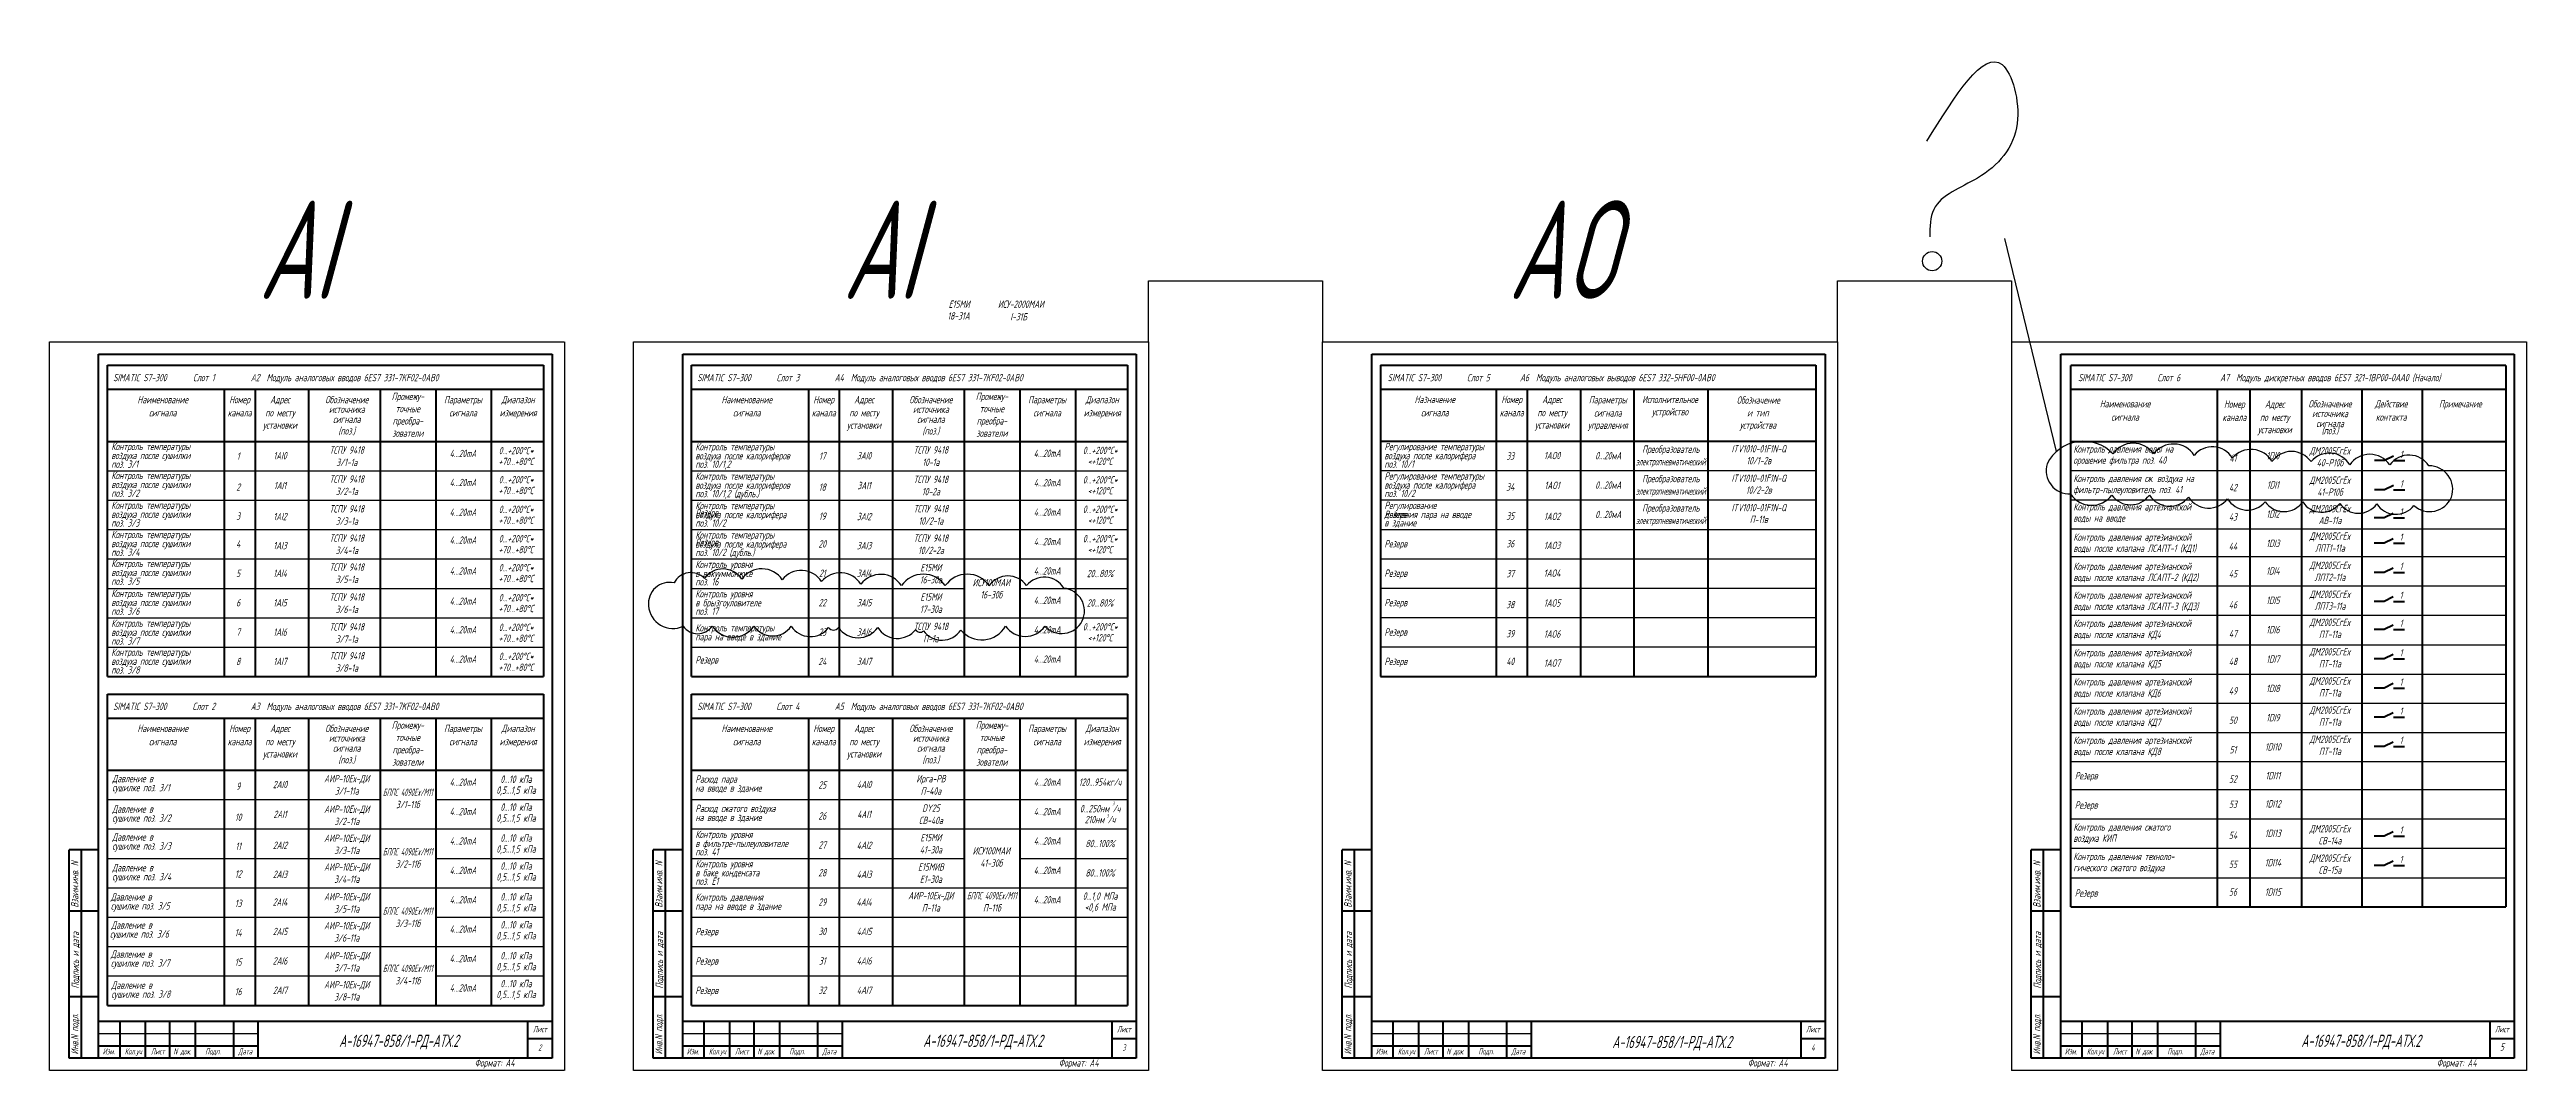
# Model space of a CAD drawing. Header units: millimetres. Extents: x -680 to 9204, y -4430 to 7779.
# Drawn here: x 982 to 1992, y 2891 to 3307 of the extents above; entities that cross this region are included whole.
import ezdxf
from ezdxf.enums import TextEntityAlignment as Align

# ---------------------------------------------------------------- set-up
doc = ezdxf.new("R2010")
doc.units = ezdxf.units.MM
doc.layers.get('Defpoints').update_dxf_attribs({"color": 33})
for name, color, linetype, lineweight in [('Выноска', 137, 'Continuous', 20), ('Обводка', 6, 'Continuous', 25), ('Текст_КИП', 2, 'Continuous', 25)]:
    doc.layers.add(name, color=color, linetype=linetype, lineweight=lineweight)
doc.layers.add('ТЕКСТ', color=2, linetype='Continuous')
doc.styles.add('Simplex', font='simplex.shx', dxfattribs={"width": 0.7, "oblique": 15})

msp = doc.modelspace()

# ---------------------------------------------------------------- texts
at = {"layer": 'Defpoints', "style": 'Simplex', "oblique": 15, "width": 0.6}
for s, p in [('Контроль температуры', (1245.122, 3119.391)), ('Регулирование', (1526.201, 3119.457)), ('поз. 10/2', (1245.122, 3112.271)), ('воздуха после калорифера', (1245.122, 3115.713)), ('давления пара на вводе', (1526.201, 3115.779)), ('в здание', (1526.201, 3112.337)), ('поз. 10/2 (дубль.)', (1245.122, 3100.285)), ('воздуха после калорифера', (1245.122, 3103.727)), ('Контроль температуры', (1245.122, 3107.405))]:
    msp.add_text(s, height=3, dxfattribs=at).set_placement(p)
at = {"layer": 'Defpoints', "style": 'Simplex', "oblique": 15}
for s, width, p in [('ТСПУ 9418', 0.6, (1341.193, 3118.079)), ('10/2-1а', 0.6, (1341.193, 3113.079)), ('4...20mA', 0.6, (1388.621, 3116.699)), ('0...+200%%DC*', 0.6, (1410.232, 3117.883)), ('<+120%%DC', 0.6, (1410.232, 3113.424)), ('0...20мА', 0.6, (1617.522, 3115.742)), ('электропневматический', 0.5, (1643.033, 3113.309)), ('Преобразователь', 0.6, (1643.033, 3118.391)), ('ITV1010-01F1N-Q', 0.6, (1678.919, 3118.549)), ('П-11в', 0.6, (1678.919, 3113.72)), ('ТСПУ 9418', 0.6, (1341.193, 3106.093)), ('10/2-2а', 0.6, (1341.193, 3101.093)), ('4...20mA', 0.6, (1388.621, 3104.713)), ('0...+200%%DC*', 0.6, (1410.232, 3105.897)), ('<+120%%DC', 0.6, (1410.232, 3101.438))]:
    msp.add_text(s, height=3, dxfattribs=dict(at, width=width)).set_placement(p, align=Align.CENTER)
at = {"layer": 'ТЕКСТ', "color": 3, "style": 'Simplex', "oblique": 15, "width": 0.6}
for s, p in [('Е15МИ', (1352.741, 3201.478)), ('I-31Б', (1376.969, 3196.342))]:
    msp.add_text(s, height=3, dxfattribs=at).set_placement(p, align=Align.CENTER)
at = {"layer": 'Текст_КИП', "color": 3, "style": 'Simplex', "oblique": 15}
for s, height, width, p in [('AI', 40, 0.6, (1082.289, 3205.204)), ('AI', 40, 0.6, (1320.56, 3205.204)), ('AO', 40, 0.6, (1598.852, 3205.204)), ('ИСУ-2000МАИ', 3, 0.6, (1377.906, 3201.478)), ('18-31А', 3, 0.6, (1352.468, 3196.693)), ('SIMATIC S7-300', 3, 0.6, (1018.516, 3171.558)), ('Слот 1', 3, 0.6, (1044.613, 3171.558)), ('А2  Модуль аналоговых вводов 6ES7 331-7KF02-0АВ0', 3, 0.6, (1102.056, 3171.558)), ('SIMATIC S7-300', 3, 0.6, (1256.787, 3171.558)), ('Слот 3', 3, 0.6, (1282.884, 3171.558)), ('А4  Модуль аналоговых вводов 6ES7 331-7KF02-0АВ0', 3, 0.6, (1340.327, 3171.558)), ('SIMATIC S7-300', 3, 0.6, (1538.44, 3171.558)), ('Слот 5', 3, 0.6, (1564.537, 3171.558)), ('А6  Модуль аналоговых выводов 6ES7 332-5HF00-0AB0', 3, 0.6, (1621.22, 3171.558)), ('SIMATIC S7-300', 3, 0.6, (1820.076, 3171.558)), ('Слот 6', 3, 0.6, (1846.173, 3171.558)), ('А7  Модуль дискретных вводов 6ES7 321-1BP00-0AA0 (Начало)', 3, 0.6, (1912.085, 3171.558)), ('Наименование', 3, 0.6, (1027.83, 3162.581)), ('Номер', 3, 0.6, (1059.209, 3162.581)), ('Адрес', 3, 0.6, (1075.677, 3162.581)), ('Обозначение', 3, 0.6, (1102.922, 3162.581)), ('Промежу-', 3, 0.6, (1127.809, 3163.899)), ('Параметры', 3, 0.6, (1150.35, 3162.581)), ('Диапазон', 3, 0.6, (1172.801, 3162.581)), ('Наименование', 3, 0.6, (1266.101, 3162.581)), ('Номер', 3, 0.6, (1297.479, 3162.581)), ('Адрес', 3, 0.6, (1313.947, 3162.581)), ('Обозначение', 3, 0.6, (1341.193, 3162.581)), ('Промежу-', 3, 0.6, (1366.079, 3163.899)), ('Параметры', 3, 0.6, (1388.621, 3162.581)), ('Диапазон', 3, 0.6, (1411.072, 3162.581)), ('Назначение', 3, 0.6, (1546.757, 3162.647)), ('Номер', 3, 0.6, (1578.135, 3162.647)), ('Адрес', 3, 0.6, (1594.603, 3162.647)), ('Параметры', 3, 0.6, (1617.352, 3162.533)), ('Исполнительное', 3, 0.6, (1642.701, 3162.647)), ('Обозначение', 3, 0.6, (1678.722, 3162.389)), ('Наименование', 3, 0.6, (1828.346, 3160.857)), ('Номер', 3, 0.6, (1872.928, 3160.744)), ('Адрес', 3, 0.6, (1889.396, 3160.744)), ('Обозначение', 3, 0.6, (1911.945, 3160.857)), ('Действие', 3, 0.6, (1936.901, 3160.857)), ('Примечание', 3, 0.6, (1965.125, 3160.857)), ('сигнала', 3, 0.6, (1027.83, 3157.201)), ('канала', 3, 0.6, (1059.209, 3157.201)), ('установки', 3, 0.6, (1075.677, 3152.201)), ('по месту', 3, 0.6, (1075.677, 3157.201)), ('источника', 3, 0.6, (1102.922, 3158.63)), ('сигнала', 3, 0.6, (1102.922, 3154.554)), ('(поз.)', 3, 0.6, (1102.922, 3149.819)), ('преобра-', 3, 0.6, (1127.809, 3153.899)), ('точные', 3, 0.6, (1127.809, 3158.899)), ('сигнала', 3, 0.6, (1150.35, 3157.201)), ('измерения', 3, 0.6, (1172.801, 3157.201)), ('сигнала', 3, 0.6, (1266.101, 3157.201)), ('канала', 3, 0.6, (1297.479, 3157.201)), ('установки', 3, 0.6, (1313.947, 3152.201)), ('по месту', 3, 0.6, (1313.947, 3157.201)), ('источника', 3, 0.6, (1341.193, 3158.63)), ('сигнала', 3, 0.6, (1341.193, 3154.554)), ('(поз.)', 3, 0.6, (1341.193, 3149.819)), ('преобра-', 3, 0.6, (1366.079, 3153.899)), ('точные', 3, 0.6, (1366.079, 3158.899)), ('сигнала', 3, 0.6, (1388.621, 3157.201)), ('измерения', 3, 0.6, (1411.072, 3157.201)), ('сигнала', 3, 0.6, (1546.757, 3157.266)), ('канала', 3, 0.6, (1578.135, 3157.266)), ('установки', 3, 0.6, (1594.603, 3152.266)), ('по месту', 3, 0.6, (1594.603, 3157.266)), ('управления', 3, 0.6, (1617.352, 3152.153)), ('сигнала', 3, 0.6, (1617.352, 3157.153)), ('устройство', 3, 0.6, (1642.701, 3157.647)), ('устройства', 3, 0.6, (1678.567, 3152.203)), ('и тип', 3, 0.6, (1678.567, 3157.203)), ('сигнала', 3, 0.6, (1828.346, 3155.477)), ('канала', 3, 0.6, (1872.928, 3155.363)), ('по месту', 3, 0.6, (1889.396, 3155.363)), ('источника', 3, 0.6, (1911.945, 3156.906)), ('сигнала', 3, 0.6, (1911.945, 3152.83)), ('(поз.)', 3, 0.6, (1911.945, 3149.931)), ('контакта', 3, 0.6, (1936.901, 3155.477)), ('1', 3, 0.6, (1058.624, 3139.53)), ('зователи', 3, 0.6, (1127.809, 3148.899)), ('4...20mA', 3, 0.6, (1150.35, 3140.619)), ('0...+200%%DC*', 3, 0.6, (1171.961, 3141.804)), ('17', 3, 0.6, (1296.895, 3139.53)), ('зователи', 3, 0.6, (1366.079, 3148.899)), ('4...20mA', 3, 0.6, (1388.621, 3140.671)), ('0...+200%%DC*', 3, 0.6, (1410.232, 3141.856)), ('33', 3, 0.6, (1577.551, 3139.596)), ('0...20мА', 3, 0.6, (1617.522, 3139.715)), ('Преобразователь', 3, 0.6, (1643.033, 3142.363)), ('ITV1010-01F1N-Q', 3, 0.6, (1678.919, 3142.522)), ('установки', 3, 0.6, (1889.396, 3150.363)), ('ДМ2005СгEx', 3, 0.6, (1911.929, 3141.713)), ('1', 3, 0.6, (1941.016, 3140.247)), ('0...+200%%DC*', 3, 0.6, (1171.961, 3129.97)), ('0...+200%%DC*', 3, 0.6, (1410.232, 3129.87)), ('электропневматический', 3, 0.5, (1643.033, 3137.281)), ('Преобразователь', 3, 0.6, (1643.033, 3130.377)), ('ITV1010-01F1N-Q', 3, 0.6, (1678.919, 3130.535)), ('10/1-2в', 3, 0.6, (1678.919, 3137.692)), ('41', 3, 0.6, (1872.344, 3138.719)), ('ДМ2005СгEx', 3, 0.6, (1911.929, 3129.726)), ('40-Р10б', 3, 0.6, (1911.929, 3136.846)), ('2', 3, 0.6, (1058.624, 3126.89)), ('4...20mA', 3, 0.6, (1150.35, 3128.786)), ('18', 3, 0.6, (1296.895, 3126.89)), ('4...20mA', 3, 0.6, (1388.621, 3128.685)), ('34', 3, 0.6, (1577.551, 3126.955)), ('0...20мА', 3, 0.6, (1617.522, 3127.729)), ('электропневматический', 3, 0.5, (1643.033, 3125.295)), ('10/2-2в', 3, 0.6, (1678.919, 3125.706)), ('42', 3, 0.6, (1872.344, 3126.733)), ('41-Р10б', 3, 0.6, (1911.929, 3124.86)), ('1', 3, 0.6, (1941.016, 3128.26)), ('3', 3, 0.6, (1058.624, 3115.053)), ('4...20mA', 3, 0.6, (1150.35, 3116.653)), ('0...+200%%DC*', 3, 0.6, (1171.961, 3117.837)), ('19', 3, 0.6, (1296.895, 3115.053)), ('35', 3, 0.6, (1577.551, 3115.119)), ('43', 3, 0.6, (1872.344, 3114.746)), ('ДМ2005СгEx', 3, 0.6, (1911.929, 3118.163)), ('АВ-11а', 3, 0.6, (1911.929, 3113.297)), ('1', 3, 0.6, (1940.927, 3116.818)), ('4', 3, 0.6, (1058.624, 3103.747)), ('4...20mA', 3, 0.6, (1150.35, 3105.291)), ('0...+200%%DC*', 3, 0.6, (1171.961, 3105.891)), ('20', 3, 0.6, (1296.895, 3103.747)), ('36', 3, 0.6, (1577.551, 3103.813)), ('44', 3, 0.6, (1872.344, 3102.76)), ('ДМ2005СгEx', 3, 0.6, (1911.929, 3106.899)), ('ЛПТ1-11а', 3, 0.6, (1911.929, 3102.033)), ('1', 3, 0.6, (1940.927, 3106.482)), ('5', 3, 0.6, (1058.624, 3091.761)), ('4...20mA', 3, 0.6, (1150.35, 3092.727)), ('0...+200%%DC*', 3, 0.6, (1171.961, 3094.087)), ('21', 3, 0.6, (1296.895, 3091.761)), ('4...20mA', 3, 0.6, (1388.621, 3092.727)), ('20...80%%%', 3, 0.6, (1410.232, 3091.676)), ('37', 3, 0.6, (1577.551, 3091.651)), ('45', 3, 0.6, (1872.344, 3091.585)), ('ДМ2005СгEx', 3, 0.6, (1911.929, 3094.994)), ('ЛПТ2-11а', 3, 0.6, (1911.929, 3090.128)), ('1', 3, 0.6, (1940.927, 3094.576)), ('6', 3, 0.6, (1058.624, 3079.775)), ('4...20mA', 3, 0.6, (1150.35, 3080.388)), ('0...+200%%DC*', 3, 0.6, (1171.961, 3081.859)), ('22', 3, 0.6, (1296.895, 3079.775)), ('4...20mA', 3, 0.6, (1388.621, 3080.741)), ('20...80%%%', 3, 0.6, (1410.232, 3079.689)), ('38', 3, 0.6, (1577.551, 3079.011)), ('46', 3, 0.6, (1872.344, 3078.945)), ('ДМ2005СгEx', 3, 0.6, (1911.929, 3083.228)), ('1', 3, 0.6, (1940.927, 3082.81)), ('4...20mA', 3, 0.6, (1150.35, 3068.754)), ('0...+200%%DC*', 3, 0.6, (1171.961, 3069.718)), ('4...20mA', 3, 0.6, (1388.621, 3068.754)), ('0...+200%%DC*', 3, 0.6, (1410.232, 3069.939)), ('ДМ2005СгEx', 3, 0.6, (1911.929, 3071.766)), ('ЛПТ3-11а', 3, 0.6, (1911.929, 3078.361)), ('1', 3, 0.6, (1940.927, 3071.348)), ('7', 3, 0.6, (1058.624, 3067.789)), ('23', 3, 0.6, (1296.895, 3067.789)), ('39', 3, 0.6, (1577.551, 3067.174)), ('47', 3, 0.6, (1872.344, 3067.108)), ('ДМ2005СгEx', 3, 0.6, (1911.929, 3059.78)), ('ПТ-11а', 3, 0.6, (1911.929, 3066.899)), ('1', 3, 0.6, (1940.927, 3059.362)), ('8', 3, 0.6, (1058.624, 3055.802)), ('4...20mA', 3, 0.6, (1150.35, 3056.768)), ('0...+200%%DC*', 3, 0.6, (1171.961, 3057.913)), ('24', 3, 0.6, (1296.895, 3055.802)), ('4...20mA', 3, 0.6, (1388.621, 3056.768)), ('40', 3, 0.6, (1577.551, 3055.868)), ('48', 3, 0.6, (1872.344, 3055.802)), ('ПТ-11а', 3, 0.6, (1911.929, 3054.913)), ('49', 3, 0.6, (1872.344, 3043.816)), ('ДМ2005СгEx', 3, 0.6, (1911.929, 3047.875)), ('ПТ-11а', 3, 0.6, (1911.929, 3043.008)), ('1', 3, 0.6, (1940.927, 3047.457)), ('SIMATIC S7-300', 3, 0.6, (1018.516, 3037.502)), ('Наименование', 3, 0.6, (1027.83, 3028.524)), ('Слот 2', 3, 0.6, (1044.613, 3037.502)), ('Номер', 3, 0.6, (1059.209, 3028.524)), ('А3  Модуль аналоговых вводов 6ES7 331-7KF02-0АВ0', 3, 0.6, (1102.056, 3037.502)), ('Адрес', 3, 0.6, (1075.677, 3028.524)), ('Обозначение', 3, 0.6, (1102.922, 3028.524)), ('Промежу-', 3, 0.6, (1127.809, 3029.842)), ('Параметры', 3, 0.6, (1150.35, 3028.524)), ('Диапазон', 3, 0.6, (1172.801, 3028.524)), ('SIMATIC S7-300', 3, 0.6, (1256.787, 3037.502)), ('Наименование', 3, 0.6, (1266.101, 3028.524)), ('Слот 4', 3, 0.6, (1282.884, 3037.502)), ('Номер', 3, 0.6, (1297.479, 3028.524)), ('А5  Модуль аналоговых вводов 6ES7 331-7KF02-0АВ0', 3, 0.6, (1340.327, 3037.502)), ('Адрес', 3, 0.6, (1313.947, 3028.524)), ('Обозначение', 3, 0.6, (1341.193, 3028.524)), ('Промежу-', 3, 0.6, (1366.079, 3029.842)), ('Параметры', 3, 0.6, (1388.621, 3028.524)), ('Диапазон', 3, 0.6, (1411.072, 3028.524)), ('50', 3, 0.6, (1872.344, 3031.83)), ('ДМ2005СгEx', 3, 0.6, (1911.929, 3035.969)), ('ПТ-11а', 3, 0.6, (1911.929, 3031.103)), ('1', 3, 0.6, (1940.927, 3035.552)), ('сигнала', 3, 0.6, (1027.83, 3023.144)), ('канала', 3, 0.6, (1059.209, 3023.144)), ('по месту', 3, 0.6, (1075.677, 3023.144)), ('источника', 3, 0.6, (1102.922, 3024.573)), ('сигнала', 3, 0.6, (1102.922, 3020.497)), ('преобра-', 3, 0.6, (1127.809, 3019.842)), ('точные', 3, 0.6, (1127.809, 3024.842)), ('сигнала', 3, 0.6, (1150.35, 3023.144)), ('измерения', 3, 0.6, (1172.801, 3023.144)), ('сигнала', 3, 0.6, (1266.101, 3023.144)), ('канала', 3, 0.6, (1297.479, 3023.144)), ('по месту', 3, 0.6, (1313.947, 3023.144)), ('источника', 3, 0.6, (1341.193, 3024.573)), ('сигнала', 3, 0.6, (1341.193, 3020.497)), ('преобра-', 3, 0.6, (1366.079, 3019.842)), ('точные', 3, 0.6, (1366.079, 3024.842)), ('сигнала', 3, 0.6, (1388.621, 3023.144)), ('измерения', 3, 0.6, (1411.072, 3023.144)), ('51', 3, 0.6, (1872.344, 3019.844)), ('ДМ2005СгEx', 3, 0.6, (1911.929, 3024.064)), ('ПТ-11а', 3, 0.6, (1911.929, 3019.198)), ('1', 3, 0.6, (1940.927, 3023.646)), ('установки', 3, 0.6, (1075.677, 3018.144)), ('(поз.)', 3, 0.6, (1102.922, 3015.762)), ('зователи', 3, 0.6, (1127.809, 3014.842)), ('установки', 3, 0.6, (1313.947, 3018.144)), ('(поз.)', 3, 0.6, (1341.193, 3015.762)), ('зователи', 3, 0.6, (1366.079, 3014.842)), ('9', 3, 0.6, (1058.624, 3004.963)), ('4...20mA', 3, 0.6, (1150.35, 3006.615)), ('0...10 кПа', 3, 0.6, (1171.961, 3007.831)), ('0...10 кПа', 3, 0.6, (1171.961, 3007.799)), ('25', 3, 0.6, (1296.895, 3005.473)), ('4...20mA', 3, 0.6, (1388.621, 3006.615)), ('120...954кг/ч', 3, 0.6, (1410.232, 3006.615)), ('52', 3, 0.6, (1872.344, 3007.858)), ('10', 3, 0.6, (1058.624, 2992.323)), ('4...20mA', 3, 0.6, (1150.35, 2994.629)), ('0...10 кПа', 3, 0.6, (1171.961, 2996.447)), ('0...10 кПа', 3, 0.6, (1171.961, 2996.415)), ('26', 3, 0.6, (1296.895, 2992.833)), ('4...20mA', 3, 0.6, (1388.621, 2994.629)), ('0...250нм /ч', 3, 0.6, (1410.232, 2995.813)), ('3', 1.5, 0.6, (1415.617, 2998.704)), ('53', 3, 0.6, (1872.344, 2997.589)), ('11', 3, 0.6, (1058.624, 2980.486)), ('4...20mA', 3, 0.6, (1150.35, 2982.642)), ('0...10 кПа', 3, 0.6, (1171.961, 2983.827)), ('27', 3, 0.6, (1296.895, 2980.996)), ('4...20mA', 3, 0.6, (1388.621, 2982.642)), ('80...100%%%', 3, 0.6, (1410.232, 2981.591)), ('54', 3, 0.6, (1872.344, 2984.948)), ('ДМ2005СгEx', 3, 0.6, (1911.929, 2987.617)), ('СВ-14а', 3, 0.6, (1911.929, 2982.75)), ('1', 3, 0.6, (1940.927, 2987.064)), ('12', 3, 0.6, (1058.624, 2969.18)), ('4...20mA', 3, 0.6, (1150.35, 2970.656)), ('0...10 кПа', 3, 0.6, (1171.961, 2972.443)), ('28', 3, 0.6, (1296.895, 2969.691)), ('4...20mA', 3, 0.6, (1388.621, 2970.656)), ('80...100%%%', 3, 0.6, (1410.232, 2969.605)), ('55', 3, 0.6, (1872.344, 2973.111)), ('ДМ2005СгEx', 3, 0.6, (1911.929, 2975.631)), ('СВ-15а', 3, 0.6, (1911.929, 2970.764)), ('1', 3, 0.6, (1940.927, 2975.077)), ('4...20mA', 3, 0.6, (1150.35, 2958.67)), ('0...10 кПа', 3, 0.6, (1171.961, 2959.854)), ('29', 3, 0.6, (1296.895, 2957.704)), ('4...20mA', 3, 0.6, (1388.621, 2958.67)), ('0...1,0 МПа', 3, 0.6, (1410.232, 2960.145)), ('56', 3, 0.6, (1872.344, 2961.806)), ('13', 3, 0.6, (1058.624, 2957.194)), ('0...10 кПа', 3, 0.6, (1171.961, 2948.47)), ('14', 3, 0.6, (1058.624, 2945.208)), ('4...20mA', 3, 0.6, (1150.35, 2946.684)), ('30', 3, 0.6, (1296.895, 2945.718)), ('15', 3, 0.6, (1058.624, 2933.222)), ('4...20mA', 3, 0.6, (1150.35, 2934.698)), ('0...10 кПа', 3, 0.6, (1171.961, 2935.882)), ('31', 3, 0.6, (1296.895, 2933.732)), ('16', 3, 0.6, (1058.624, 2921.236)), ('4...20mA', 3, 0.6, (1150.35, 2922.712)), ('0...10 кПа', 3, 0.6, (1171.961, 2924.498)), ('32', 3, 0.6, (1296.895, 2921.746)), ('Лист', 2.5, 0.6, (1181.704, 2906.138)), ('2', 2.5, 0.6, (1181.704, 2898.667)), ('Лист', 2.5, 0.6, (1419.974, 2906.138)), ('3', 2.5, 0.6, (1419.974, 2898.667)), ('Лист', 2.5, 0.6, (1701.05, 2906.138)), ('4', 2.5, 0.6, (1701.05, 2898.667)), ('Лист', 2.5, 0.6, (1982.113, 2906.138)), ('5', 3, 0.6, (1982.113, 2898.667)), ('Изм.', 2.5, 0.6, (1005.823, 2897.07)), ('Кол.уч', 2.5, 0.6, (1015.823, 2897.07)), ('Лист', 2.5, 0.6, (1025.823, 2897.07)), ('N док.', 2.5, 0.6, (1035.823, 2897.07)), ('Подп.', 2.5, 0.6, (1048.323, 2897.07)), ('Дата', 2.5, 0.6, (1061.475, 2897.07)), ('Формат: А4', 3, 0.6, (1163.195, 2892.146)), ('Изм.', 2.5, 0.6, (1244.094, 2897.07)), ('Кол.уч', 2.5, 0.6, (1254.094, 2897.07)), ('Лист', 2.5, 0.6, (1264.094, 2897.07)), ('N док.', 2.5, 0.6, (1274.094, 2897.07)), ('Подп.', 2.5, 0.6, (1286.594, 2897.07)), ('Дата', 2.5, 0.6, (1299.746, 2897.07)), ('Формат: А4', 3, 0.6, (1401.466, 2892.146)), ('Изм.', 2.5, 0.6, (1525.17, 2897.07)), ('Кол.уч', 2.5, 0.6, (1535.17, 2897.07)), ('Лист', 2.5, 0.6, (1545.17, 2897.07)), ('N док.', 2.5, 0.6, (1555.17, 2897.07)), ('Подп.', 2.5, 0.6, (1567.67, 2897.07)), ('Дата', 2.5, 0.6, (1580.822, 2897.07)), ('Формат: А4', 3, 0.6, (1682.542, 2892.146)), ('Изм.', 2.5, 0.6, (1806.233, 2897.07)), ('Кол.уч', 2.5, 0.6, (1816.233, 2897.07)), ('Лист', 2.5, 0.6, (1826.233, 2897.07)), ('N док.', 2.5, 0.6, (1836.233, 2897.07)), ('Подп.', 2.5, 0.6, (1848.733, 2897.07)), ('Дата', 2.5, 0.6, (1861.885, 2897.07)), ('Формат: А4', 3, 0.6, (1963.605, 2892.146))]:
    msp.add_text(s, height=height, dxfattribs=dict(at, width=width)).set_placement(p, align=Align.CENTER)
at = {"layer": 'Текст_КИП', "color": 3, "style": 'Simplex', "oblique": 15, "width": 0.6}
for s, p in [('Контроль температуры', (1006.851, 3143.484)), ('воздуха после калориферов', (1245.122, 3139.685)), ('Контроль температуры', (1245.122, 3143.364)), ('воздуха после калорифера', (1526.201, 3139.751)), ('Регулирование температуры', (1526.201, 3143.43)), ('Контроль давления воды на', (1807.261, 3142.455)), ('поз. 3/1', (1006.851, 3136.244)), ('воздуха после сушилки', (1006.851, 3139.806)), ('Контроль температуры', (1006.851, 3131.651)), ('поз. 10/1,2', (1245.122, 3136.243)), ('Контроль температуры', (1245.122, 3131.378)), ('поз. 10/1', (1526.201, 3136.309)), ('Регулирование температуры', (1526.201, 3131.443)), ('орошение фильтра поз. 40', (1807.261, 3137.904)), ('Контроль давления сж. воздуха на', (1807.261, 3130.469)), ('поз. 3/2', (1006.851, 3124.411)), ('воздуха после сушилки', (1006.851, 3127.973)), ('Контроль температуры', (1006.851, 3119.518)), ('поз. 10/1,2 (дубль.)', (1245.122, 3124.257)), ('воздуха после калориферов', (1245.122, 3127.699)), ('поз. 10/2', (1526.201, 3124.323)), ('воздуха после калорифера', (1526.201, 3127.765)), ('фильтр-пылеуловитель поз. 41', (1807.261, 3125.918)), ('поз. 3/3', (1006.851, 3112.278)), ('воздуха после сушилки', (1006.851, 3115.839)), ('воды на вводе', (1807.261, 3114.307)), ('Контроль давления артезианской', (1807.261, 3118.858)), ('поз. 3/4', (1006.851, 3100.332)), ('воздуха после сушилки', (1006.851, 3103.894)), ('Контроль температуры', (1006.851, 3107.572)), ('воды после клапана ЛСАПТ-1 (КД1)', (1807.261, 3101.972)), ('Контроль давления артезианской', (1807.261, 3106.523)), ('воздуха после сушилки', (1006.851, 3092.089)), ('Контроль температуры', (1006.851, 3095.768)), ('в вакууммонжусе', (1245.122, 3091.741)), ('Контроль уровня', (1245.122, 3095.419)), ('воды после клапана ЛСАПТ-2 (КД2)', (1807.261, 3090.067)), ('Контроль давления артезианской', (1807.261, 3094.618)), ('поз. 3/5', (1006.851, 3088.527)), ('воздуха после сушилки', (1006.851, 3079.861)), ('Контроль температуры', (1006.851, 3083.54)), ('поз. 16', (1245.122, 3088.298)), ('Контроль давления артезианской', (1807.261, 3082.851)), ('поз. 3/6', (1006.851, 3076.3)), ('Контроль температуры', (1245.122, 3069.536)), ('воды после клапана ЛСАПТ-3 (КД3)', (1807.261, 3078.3)), ('Контроль давления артезианской', (1807.261, 3071.389)), ('пара на вводе в здание', (1245.122, 3065.857)), ('воды после клапана КД4', (1807.261, 3066.839)), ('Контроль давления артезианской', (1807.261, 3059.403)), ('воды после клапана КД5', (1807.261, 3054.852)), ('воды после клапана КД6', (1807.261, 3042.947)), ('Контроль давления артезианской', (1807.261, 3047.498)), ('воды после клапана КД7', (1807.261, 3031.042)), ('Контроль давления артезианской', (1807.261, 3035.593)), ('воды после клапана КД8', (1807.261, 3019.137)), ('Контроль давления артезианской', (1807.261, 3023.687)), ('Давление в', (1007.245, 3008.069)), ('сушилке поз. 3/1', (1007.245, 3004.391)), ('на вводе в здание', (1245.122, 3004.205)), ('Расход пара', (1245.122, 3007.883)), ('Давление в', (1007.245, 2995.673)), ('сушилке поз. 3/2', (1007.245, 2991.995)), ('на вводе в здание', (1245.122, 2992.219)), ('Расход сжатого воздуха', (1245.122, 2995.897)), ('Контроль давления сжатого', (1807.261, 2988.311)), ('Давление в', (1007.245, 2984.265)), ('сушилке поз. 3/3', (1007.245, 2980.586)), ('поз. 41', (1245.122, 2978.214)), ('в фильтре-пылеуловителе', (1245.122, 2981.657)), ('Контроль уровня', (1245.122, 2985.335)), ('воздуха КИП', (1807.261, 2983.76)), ('Давление в', (1007.245, 2971.753)), ('сушилке поз. 3/4', (1007.245, 2968.075)), ('в баке конденсата', (1245.122, 2969.67)), ('Контроль уровня', (1245.122, 2973.349)), ('гического сжатого воздуха', (1807.261, 2971.774)), ('Контроль давления техноло-', (1807.261, 2976.325)), ('Давление в', (1006.661, 2959.83)), ('поз. Е1', (1245.122, 2966.228)), ('Контроль давления', (1245.122, 2959.742)), ('Давление в', (1006.851, 2948.378)), ('сушилке поз. 3/5', (1006.661, 2956.151)), ('пара на вводе в здание', (1245.122, 2956.064)), ('сушилке поз. 3/6', (1006.343, 2944.699))]:
    msp.add_text(s, height=3, dxfattribs=at).set_placement(p)
at = {"layer": 'Текст_КИП', "style": 'Simplex', "oblique": 15}
for s, height, width, p in [('1AI0', 3, 0.6, (1075.677, 3139.706)), ('ТСПУ 9418', 3, 0.6, (1102.922, 3141.999)), ('3AI0', 3, 0.6, (1313.947, 3139.706)), ('ТСПУ 9418', 3, 0.6, (1341.193, 3142.051)), ('1AO0', 3, 0.6, (1594.603, 3139.772)), ('1DI0', 3, 0.6, (1888.632, 3139.706)), ('ТСПУ 9418', 3, 0.6, (1102.922, 3130.166)), ('3/1-1а', 3, 0.6, (1102.922, 3136.999)), ('+70...+80%%DC', 3, 0.6, (1171.961, 3137.345)), ('ТСПУ 9418', 3, 0.6, (1341.193, 3130.065)), ('10-1а', 3, 0.6, (1341.193, 3137.051)), ('<+120%%DC', 3, 0.6, (1410.232, 3137.397)), ('1AI1', 3, 0.6, (1075.677, 3127.544)), ('3/2-1а', 3, 0.6, (1102.922, 3125.166)), ('+70...+80%%DC', 3, 0.6, (1171.961, 3125.511)), ('3AI1', 3, 0.6, (1313.947, 3127.544)), ('10-2а', 3, 0.6, (1341.193, 3125.065)), ('<+120%%DC', 3, 0.6, (1410.232, 3125.411)), ('1AO1', 3, 0.6, (1594.603, 3127.61)), ('1DI1', 3, 0.6, (1888.632, 3127.8)), ('1AI2', 3, 0.6, (1075.677, 3114.903)), ('ТСПУ 9418', 3, 0.6, (1102.922, 3118.032)), ('3/3-1а', 3, 0.6, (1102.922, 3113.032)), ('+70...+80%%DC', 3, 0.6, (1171.961, 3113.378)), ('3AI2', 3, 0.6, (1313.947, 3114.903)), ('1AO2', 3, 0.6, (1594.603, 3114.969)), ('1DI2', 3, 0.6, (1888.632, 3115.895)), ('1AI3', 3, 0.6, (1075.677, 3103.066)), ('ТСПУ 9418', 3, 0.6, (1102.922, 3106.087)), ('3/4-1а', 3, 0.6, (1102.922, 3101.087)), ('+70...+80%%DC', 3, 0.6, (1171.961, 3101.432)), ('3AI3', 3, 0.6, (1313.947, 3103.066)), ('1AO3', 3, 0.6, (1594.603, 3103.132)), ('1DI3', 3, 0.6, (1888.632, 3103.99)), ('1AI4', 3, 0.6, (1075.677, 3091.761)), ('ТСПУ 9418', 3, 0.6, (1102.922, 3094.282)), ('3/5-1а', 3, 0.6, (1102.922, 3089.282)), ('+70...+80%%DC', 3, 0.6, (1171.961, 3089.628)), ('3AI4', 3, 0.6, (1313.947, 3091.761)), ('Е15МИ', 3, 0.6, (1341.193, 3094.106)), ('16-30а', 3, 0.6, (1341.193, 3089.106)), ('1AO4', 3, 0.6, (1594.603, 3091.827)), ('1DI4', 3, 0.6, (1888.632, 3092.748)), ('1AI5', 3, 0.6, (1075.677, 3079.775)), ('ТСПУ 9418', 3, 0.6, (1102.922, 3082.054)), ('3AI5', 3, 0.6, (1313.947, 3079.775)), ('Е15МИ', 3, 0.6, (1341.193, 3082.12)), ('ИСУ100МАИ', 3, 0.6, (1365.837, 3088.002)), ('16-30б', 3, 0.6, (1365.837, 3083.002)), ('1AO5', 3, 0.6, (1594.603, 3079.665)), ('1DI5', 3, 0.6, (1888.632, 3080.762)), ('ТСПУ 9418', 3, 0.6, (1102.922, 3069.913)), ('3/6-1а', 3, 0.6, (1102.922, 3077.054)), ('+70...+80%%DC', 3, 0.6, (1171.961, 3077.4)), ('ТСПУ 9418', 3, 0.6, (1341.193, 3070.134)), ('17-30а', 3, 0.6, (1341.193, 3077.12)), ('1DI6', 3, 0.6, (1888.632, 3068.776)), ('1AI6', 3, 0.6, (1075.677, 3067.789)), ('3/7-1а', 3, 0.6, (1102.922, 3064.913)), ('+70...+80%%DC', 3, 0.6, (1171.961, 3065.259)), ('3AI6', 3, 0.6, (1313.947, 3067.789)), ('П-1а', 3, 0.6, (1341.193, 3065.134)), ('<+120%%DC', 3, 0.6, (1410.232, 3065.48)), ('1AO6', 3, 0.6, (1594.603, 3067.025)), ('1AI7', 3, 0.6, (1075.677, 3055.802)), ('ТСПУ 9418', 3, 0.6, (1102.922, 3058.109)), ('3/8-1а', 3, 0.6, (1102.922, 3053.109)), ('+70...+80%%DC', 3, 0.6, (1171.961, 3053.455)), ('3AI7', 3, 0.6, (1313.947, 3055.802)), ('1AO7', 3, 0.6, (1594.603, 3055.188)), ('1DI7', 3, 0.6, (1888.632, 3056.789)), ('1DI8', 3, 0.6, (1888.632, 3044.803)), ('1DI9', 3, 0.6, (1888.632, 3032.898)), ('1DI10', 3, 0.6, (1888.632, 3020.993)), ('1DI11', 3, 0.6, (1888.632, 3009.226)), ('2AI0', 3, 0.6, (1075.677, 3005.649)), ('АИР-10Ех-ДИ', 3, 0.6, (1102.922, 3008.026)), ('3/1-11а', 3, 0.6, (1102.922, 3003.026)), ('БППС 4090Ex/M11', 3, 0.5, (1127.809, 3002.486)), ('0,5...1,5 кПа', 3, 0.6, (1171.961, 3003.372)), ('0,5...1,5 кПа', 3, 0.6, (1171.961, 3003.34)), ('4AI0', 3, 0.6, (1313.947, 3005.649)), ('Ирга-РВ', 3, 0.6, (1341.193, 3007.995)), ('П-40а', 3, 0.6, (1341.193, 3002.995)), ('2AI1', 3, 0.6, (1075.677, 2993.487)), ('АИР-10Ех-ДИ', 3, 0.6, (1102.922, 2995.583)), ('3/2-11а', 3, 0.6, (1102.922, 2990.583)), ('3/1-11б', 3, 0.6, (1127.809, 2997.486)), ('0,5...1,5 кПа', 3, 0.6, (1171.961, 2991.988)), ('0,5...1,5 кПа', 3, 0.6, (1171.961, 2991.956)), ('4AI1', 3, 0.6, (1313.947, 2993.487)), ('СВ-40а', 3, 0.6, (1341.193, 2991.008)), ('DY25', 3, 0.6, (1341.193, 2996.008)), ('210нм /ч', 3, 0.6, (1410.232, 2991.354)), ('3', 1.5, 0.6, (1413.278, 2993.513)), ('1DI12', 3, 0.6, (1888.632, 2997.765)), ('2AI2', 3, 0.6, (1075.677, 2980.847)), ('АИР-10Ех-ДИ', 3, 0.6, (1102.922, 2983.758)), ('3/3-11а', 3, 0.6, (1102.922, 2978.758)), ('БППС 4090Ex/M11', 3, 0.5, (1127.809, 2978.217)), ('0,5...1,5 кПа', 3, 0.6, (1171.961, 2979.368)), ('4AI2', 3, 0.6, (1313.947, 2980.847)), ('41-30а', 3, 0.6, (1341.193, 2979.022)), ('Е15МИ', 3, 0.6, (1341.193, 2984.022)), ('ИСУ100МАИ', 3, 0.6, (1365.837, 2978.603)), ('1DI13', 3, 0.6, (1888.632, 2985.778)), ('2AI3', 3, 0.6, (1075.677, 2969.01)), ('АИР-10Ех-ДИ', 3, 0.6, (1102.922, 2972.04)), ('3/2-11б', 3, 0.6, (1127.809, 2973.217)), ('0,5...1,5 кПа', 3, 0.6, (1171.961, 2967.984)), ('4AI3', 3, 0.6, (1313.947, 2969.01)), ('Е15МИВ', 3, 0.6, (1341.193, 2972.036)), ('41-30б', 3, 0.6, (1365.837, 2973.603)), ('1DI14', 3, 0.6, (1888.632, 2973.792)), ('2AI4', 3, 0.6, (1075.677, 2957.704)), ('АИР-10Ех-ДИ', 3, 0.6, (1102.922, 2959.92)), ('3/4-11а', 3, 0.6, (1102.922, 2967.04)), ('4AI4', 3, 0.6, (1313.947, 2957.704)), ('АИР-10Ех-ДИ', 3, 0.6, (1341.193, 2960.341)), ('Е1-30а', 3, 0.6, (1341.193, 2967.036)), ('БППС 4090Ex/M11', 3, 0.5, (1366.079, 2960.341)), ('1DI15', 3, 0.6, (1888.632, 2961.806)), ('АИР-10Ех-ДИ', 3, 0.6, (1102.922, 2948.093)), ('3/5-11а', 3, 0.6, (1102.922, 2954.92)), ('БППС 4090Ex/M11', 3, 0.5, (1127.809, 2954.025)), ('3/3-11б', 3, 0.6, (1127.809, 2949.025)), ('0,5...1,5 кПа', 3, 0.6, (1171.961, 2955.396)), ('П-11а', 3, 0.6, (1341.193, 2955.341)), ('П-11б', 3, 0.6, (1366.079, 2955.341)), ('<0,6 МПа', 3, 0.6, (1410.232, 2955.686)), ('2AI5', 3, 0.6, (1075.677, 2945.718)), ('3/6-11а', 3, 0.6, (1102.922, 2943.093)), ('0,5...1,5 кПа', 3, 0.6, (1171.961, 2944.011)), ('4AI5', 3, 0.6, (1313.947, 2945.718)), ('2AI6', 3, 0.6, (1075.677, 2933.732)), ('АИР-10Ех-ДИ', 3, 0.6, (1102.922, 2935.888)), ('3/7-11а', 3, 0.6, (1102.922, 2930.888)), ('БППС 4090Ex/M11', 3, 0.5, (1127.809, 2930.637)), ('0,5...1,5 кПа', 3, 0.6, (1171.961, 2931.423)), ('4AI6', 3, 0.6, (1313.947, 2933.732)), ('2AI7', 3, 0.6, (1075.677, 2921.746)), ('АИР-10Ех-ДИ', 3, 0.6, (1102.922, 2924.059)), ('3/8-11а', 3, 0.6, (1102.922, 2919.059)), ('3/4-11б', 3, 0.6, (1127.809, 2925.637)), ('0,5...1,5 кПа', 3, 0.6, (1171.961, 2920.039)), ('4AI7', 3, 0.6, (1313.947, 2921.746))]:
    msp.add_text(s, height=height, dxfattribs=dict(at, width=width)).set_placement(p, align=Align.CENTER)
at = {"layer": 'Текст_КИП', "style": 'Simplex', "oblique": 15, "width": 0.6}
for s, height, p in [('Резерв', 3, (1245.122, 3116.397)), ('Резерв', 3, (1245.122, 3104.411)), ('Резерв', 3, (1526.201, 3091.807)), ('Резерв', 3, (1526.201, 3079.82)), ('Резерв', 3, (1526.201, 3067.834)), ('Резерв', 3, (1245.122, 3056.467)), ('Резерв', 3, (1526.201, 3055.848)), ('Резерв', 3, (1807.838, 3009.206)), ('Резерв', 3, (1807.838, 2997.301)), ('Резерв', 3, (1245.122, 2945.698)), ('Резерв', 3, (1245.122, 2921.726)), ('А-16947-858/1-РД-АТХ.2', 5, (1099.802, 2900.146)), ('А-16947-858/1-РД-АТХ.2', 5, (1338.073, 2900.146)), ('А-16947-858/1-РД-АТХ.2', 5, (1619.141, 2899.67)), ('А-16947-858/1-РД-АТХ.2', 5, (1900.211, 2900.146))]:
    msp.add_text(s, height=height, dxfattribs=at).set_placement(p)
at = {"layer": 'Текст_КИП', "color": 6, "style": 'Simplex', "oblique": 15, "width": 0.6}
for s, p in [('Резерв', (1526.201, 3115.779)), ('Резерв', (1526.201, 3103.793)), ('в брызгоуловителе', (1245.122, 3079.755)), ('Контроль уровня', (1245.122, 3083.433)), ('Контроль температуры', (1006.851, 3071.398)), ('поз. 17', (1245.122, 3076.312)), ('поз. 3/7', (1006.851, 3064.158)), ('воздуха после сушилки', (1006.851, 3067.72)), ('Контроль температуры', (1006.851, 3059.594)), ('поз. 3/8', (1006.851, 3052.354)), ('воздуха после сушилки', (1006.851, 3055.916)), ('Резерв', (1807.838, 2961.423)), ('Давление в', (1006.675, 2936.515)), ('сушилке поз. 3/7', (1006.675, 2932.837)), ('Резерв', (1245.122, 2933.712)), ('Давление в', (1006.875, 2923.851)), ('сушилке поз. 3/8', (1006.875, 2920.173))]:
    msp.add_text(s, height=3, dxfattribs=at).set_placement(p)
at = {"layer": 'Текст_КИП', "style": 'Simplex', "oblique": 15, "width": 0.6}
for s, p in [('Взаим.инв. N', (993.444, 2956.933)), ('Взаим.инв. N', (1231.714, 2956.933)), ('Взаим.инв. N', (1512.79, 2956.933)), ('Взаим.инв. N', (1793.853, 2956.933)), ('Подпись и дата', (993.654, 2923.938)), ('Подпись и дата', (1231.924, 2923.938)), ('Подпись и дата', (1513, 2923.938)), ('Подпись и дата', (1794.063, 2923.938)), ('Инв.N подл.', (993.444, 2897.037)), ('Инв.N подл.', (1231.714, 2897.037)), ('Инв.N подл.', (1512.79, 2897.037)), ('Инв.N подл.', (1793.853, 2897.037))]:
    msp.add_text(s, height=3, rotation=90, dxfattribs=at).set_placement(p)

# ---------------------------------------------------------------- linework, layer by layer
for p, q in [((1429.964, 3187.566), (1429.964, 3212.498)), ((1429.964, 3212.498), (1501.014, 3212.498)), ((1501.014, 3212.498), (1501.014, 3187.566)), ((1711.027, 3187.566), (1711.027, 3212.498)), ((1711.027, 3212.498), (1782.077, 3212.498)), ((1782.077, 3212.498), (1782.077, 3187.566))]:
    msp.add_line(p, q)
at = {"lineweight": 60}
for p, q in [((1001.681, 2895.566), (1001.681, 3182.566)), ((1001.681, 3182.566), (1186.681, 3182.566)), ((1186.681, 3182.566), (1186.681, 2895.566)), ((1239.951, 2895.566), (1239.951, 3182.566)), ((1239.951, 3182.566), (1424.951, 3182.566)), ((1424.951, 3182.566), (1424.951, 2895.566)), ((1521.027, 2895.566), (1521.027, 3182.566)), ((1521.027, 3182.566), (1706.027, 3182.566)), ((1706.027, 3182.566), (1706.027, 2895.566)), ((1802.09, 2895.566), (1802.09, 3182.566)), ((1802.09, 3182.566), (1987.09, 3182.566)), ((1987.09, 3182.566), (1987.09, 2895.566)), ((989.681, 2895.566), (989.681, 2980.566)), ((1001.681, 2980.566), (989.681, 2980.566)), ((994.681, 2895.566), (994.681, 2980.566)), ((1227.951, 2895.566), (1227.951, 2980.566)), ((1239.951, 2980.566), (1227.951, 2980.566)), ((1232.951, 2895.566), (1232.951, 2980.566)), ((1509.027, 2895.566), (1509.027, 2980.566)), ((1521.027, 2980.566), (1509.027, 2980.566)), ((1514.027, 2895.566), (1514.027, 2980.566)), ((1790.09, 2895.566), (1790.09, 2980.566)), ((1802.09, 2980.566), (1790.09, 2980.566)), ((1795.09, 2895.566), (1795.09, 2980.566)), ((1001.681, 2955.566), (989.681, 2955.566)), ((1239.951, 2955.566), (1227.951, 2955.566)), ((1521.027, 2955.566), (1509.027, 2955.566)), ((1802.09, 2955.566), (1790.09, 2955.566)), ((1001.681, 2920.566), (989.681, 2920.566)), ((1239.951, 2920.566), (1227.951, 2920.566)), ((1521.027, 2920.566), (1509.027, 2920.566)), ((1802.09, 2920.566), (1790.09, 2920.566)), ((1186.681, 2910.566), (1001.681, 2910.566)), ((1010.355, 2910.566), (1010.355, 2895.566)), ((1020.716, 2910.566), (1020.716, 2895.566)), ((1030.664, 2910.566), (1030.664, 2895.566)), ((1041.117, 2910.566), (1041.117, 2895.566)), ((1056.681, 2910.566), (1056.681, 2895.566)), ((1066.681, 2910.566), (1066.681, 2895.566)), ((1176.681, 2910.566), (1176.681, 2895.566)), ((1424.951, 2910.566), (1239.951, 2910.566)), ((1248.626, 2910.566), (1248.626, 2895.566)), ((1258.987, 2910.566), (1258.987, 2895.566)), ((1268.935, 2910.566), (1268.935, 2895.566)), ((1279.388, 2910.566), (1279.388, 2895.566)), ((1294.951, 2910.566), (1294.951, 2895.566)), ((1304.951, 2910.566), (1304.951, 2895.566)), ((1414.951, 2910.566), (1414.951, 2895.566)), ((1706.027, 2910.566), (1521.027, 2910.566)), ((1529.702, 2910.566), (1529.702, 2895.566)), ((1540.062, 2910.566), (1540.062, 2895.566)), ((1550.011, 2910.566), (1550.011, 2895.566)), ((1560.464, 2910.566), (1560.464, 2895.566)), ((1576.027, 2910.566), (1576.027, 2895.566)), ((1586.027, 2910.566), (1586.027, 2895.566)), ((1696.027, 2910.566), (1696.027, 2895.566)), ((1987.09, 2910.566), (1802.09, 2910.566)), ((1810.765, 2910.566), (1810.765, 2895.566)), ((1821.125, 2910.566), (1821.125, 2895.566)), ((1831.074, 2910.566), (1831.074, 2895.566)), ((1841.526, 2910.566), (1841.526, 2895.566)), ((1857.09, 2910.566), (1857.09, 2895.566)), ((1867.09, 2910.566), (1867.09, 2895.566)), ((1977.09, 2910.566), (1977.09, 2895.566)), ((1001.681, 2900.566), (1066.681, 2900.566)), ((1176.681, 2903.566), (1186.681, 2903.566)), ((1239.951, 2900.566), (1304.951, 2900.566)), ((1414.951, 2903.566), (1424.951, 2903.566)), ((1521.027, 2900.566), (1586.027, 2900.566)), ((1696.027, 2903.566), (1706.027, 2903.566)), ((1802.09, 2900.566), (1867.09, 2900.566)), ((1977.09, 2903.566), (1987.09, 2903.566)), ((1001.681, 2895.566), (989.681, 2895.566)), ((1186.681, 2895.566), (1001.681, 2895.566)), ((1239.951, 2895.566), (1227.951, 2895.566)), ((1424.951, 2895.566), (1239.951, 2895.566)), ((1521.027, 2895.566), (1509.027, 2895.566)), ((1706.027, 2895.566), (1521.027, 2895.566)), ((1802.09, 2895.566), (1790.09, 2895.566)), ((1987.09, 2895.566), (1802.09, 2895.566))]:
    msp.add_line(p, q, dxfattribs=at)
at = {"linetype": 'Continuous', "lineweight": 40}
for p, q in [((1934.182, 3139.244), (1930.039, 3139.244)), ((1937.828, 3141.066), (1934.182, 3139.244)), ((1937.911, 3139.244), (1942.469, 3139.244)), ((1934.182, 3127.257), (1930.039, 3127.257)), ((1937.828, 3129.08), (1934.182, 3127.257)), ((1937.911, 3127.257), (1942.469, 3127.257)), ((1934.093, 3115.814), (1929.95, 3115.814)), ((1937.739, 3117.637), (1934.093, 3115.814)), ((1937.822, 3115.814), (1942.38, 3115.814)), ((1934.093, 3105.479), (1929.95, 3105.479)), ((1937.739, 3107.301), (1934.093, 3105.479)), ((1937.822, 3105.479), (1942.38, 3105.479)), ((1934.093, 3093.573), (1929.95, 3093.573)), ((1937.739, 3095.396), (1934.093, 3093.573)), ((1937.822, 3093.573), (1942.38, 3093.573)), ((1934.093, 3081.807), (1929.95, 3081.807)), ((1937.739, 3083.629), (1934.093, 3081.807)), ((1937.822, 3081.807), (1942.38, 3081.807)), ((1937.739, 3072.167), (1934.093, 3070.345)), ((1934.093, 3070.345), (1929.95, 3070.345)), ((1937.822, 3070.345), (1942.38, 3070.345)), ((1934.093, 3058.359), (1929.95, 3058.359)), ((1937.739, 3060.181), (1934.093, 3058.359)), ((1937.822, 3058.359), (1942.38, 3058.359)), ((1934.093, 3046.454), (1929.95, 3046.454)), ((1937.739, 3048.276), (1934.093, 3046.454)), ((1937.822, 3046.454), (1942.38, 3046.454)), ((1934.093, 3034.548), (1929.95, 3034.548)), ((1937.739, 3036.371), (1934.093, 3034.548)), ((1937.822, 3034.548), (1942.38, 3034.548)), ((1934.093, 3022.643), (1929.95, 3022.643)), ((1937.739, 3024.465), (1934.093, 3022.643)), ((1937.822, 3022.643), (1942.38, 3022.643)), ((1934.093, 2986.06), (1929.95, 2986.06)), ((1937.739, 2987.883), (1934.093, 2986.06)), ((1937.822, 2986.06), (1942.38, 2986.06)), ((1934.093, 2974.074), (1929.95, 2974.074)), ((1937.739, 2975.897), (1934.093, 2974.074)), ((1937.822, 2974.074), (1942.38, 2974.074))]:
    msp.add_line(p, q, dxfattribs=at)
at = {"layer": 'Defpoints', "color": 2}
msp.add_line((1800.408, 3142.938), (1779.286, 3229.813), dxfattribs=at)
at = {"layer": 'Defpoints'}
for p, q in [((981.668, 3187.566), (1191.668, 3187.566)), ((981.668, 2890.566), (981.668, 3187.566)), ((1191.681, 3187.566), (1191.681, 2890.566)), ((1219.939, 3187.566), (1429.939, 3187.566)), ((1219.939, 2890.566), (1219.939, 3187.566)), ((1429.951, 3187.566), (1429.951, 2890.566)), ((1501.014, 3187.566), (1711.014, 3187.566)), ((1501.014, 2890.566), (1501.014, 3187.566)), ((1711.027, 3187.566), (1711.027, 2890.566)), ((1782.077, 3187.566), (1782.077, 2890.566)), ((1782.077, 3187.566), (1992.09, 3187.566)), ((1992.09, 3187.566), (1992.09, 2890.566)), ((1191.668, 2890.566), (981.668, 2890.566)), ((1429.939, 2890.566), (1219.939, 2890.566)), ((1711.014, 2890.566), (1501.014, 2890.566)), ((1992.077, 2890.566), (1782.077, 2890.566))]:
    msp.add_line(p, q, dxfattribs=at)
at = {"layer": 'Defpoints', "color": 2}
for points in [[(1796.568, 3137.922, 0.52056705), (1806.143, 3125.589, 0.52056705), (1806.143, 3125.589, 0.52056705), (1822.952, 3125.164, 0.52056705), (1822.952, 3125.164, 0.52056705), (1838.271, 3125.164, 0.52056705), (1838.271, 3125.164, 0.52056705), (1854.229, 3124.314, 0.52056705), (1854.229, 3124.314, 0.52056705), (1870.187, 3123.676, 0.52056705), (1870.187, 3123.676, 0.52056705), (1885.507, 3122.4, 0.52056705), (1885.507, 3122.4, 0.52056705), (1900.826, 3122.4, 0.52056705), (1900.826, 3122.4, 0.52056705), (1915.933, 3121.762, 0.52056705), (1915.933, 3121.762, 0.52056705), (1931.04, 3121.55, 0.52056705), (1931.04, 3121.55, 0.52056705), (1946.146, 3120.912, 0.52056705), (1946.146, 3120.912, 0.52056705), (1961.466, 3124.314, 0.52056705), (1961.466, 3124.314, 0.52056705), (1952.317, 3137.071, 0.52056705), (1952.317, 3137.071, 0.52056705), (1936.359, 3137.497, 0.52056705), (1936.359, 3137.497, 0.52056705), (1919.975, 3137.497, 0.52056705), (1919.975, 3137.497, 0.52056705), (1904.23, 3138.772, 0.52056705), (1904.23, 3138.772, 0.52056705), (1888.273, 3138.772, 0.52056705), (1888.273, 3138.772, 0.52056705), (1872.102, 3140.261, 0.52056705), (1872.102, 3140.261, 0.52056705), (1856.57, 3141.324, 0.52056705), (1856.57, 3141.324, 0.52056705), (1839.973, 3141.962, 0.52056705), (1839.973, 3141.962, 0.52056705), (1823.377, 3141.962, 0.52056705), (1823.377, 3141.962, 0.52056705)], [(1236.45, 3089.303, 0.52056705), (1226.033, 3079.962, 0.52056705), (1240.189, 3071.688, 0.52056705), (1240.189, 3071.688, 0.52056705), (1251.94, 3071.688, 0.52056705), (1269.033, 3071.688, 0.52056705), (1269.033, 3071.688, 0.52056705), (1284.257, 3071.688, 0.52056705), (1284.257, 3071.688, 0.52056705), (1299.48, 3071.154, 0.52056705), (1299.48, 3071.154, 0.52056705), (1303.487, 3071.154, 0.52056705), (1319.511, 3071.154, 0.52056705), (1319.511, 3071.154, 0.52056705), (1335.002, 3070.353, 0.52056705), (1335.002, 3070.353, 0.52056705), (1338.207, 3069.819, 0.52056705), (1353.431, 3070.086, 0.52056705), (1353.431, 3070.086, 0.52056705), (1371.662, 3071.698, 0.52056705), (1371.662, 3071.698, 0.52056705), (1387.687, 3071.698, 0.52056705), (1387.687, 3071.698, 0.52056705), (1402.911, 3073.833, 0.52056705), (1402.911, 3073.833, 0.52056705), (1395.433, 3087.178, 0.52056705), (1395.433, 3087.178, 0.52056705), (1380.209, 3088.246, 0.52056705), (1380.209, 3088.246, 0.52056705), (1364.985, 3088.246, 0.52056705), (1364.985, 3088.246, 0.52056705), (1347.091, 3088.246, 0.52056705), (1347.091, 3088.246, 0.52056705), (1329.197, 3088.246, 0.52056705), (1329.197, 3088.246, 0.52056705), (1312.638, 3088.779, 0.52056705), (1312.638, 3088.779, 0.52056705), (1296.613, 3089.847, 0.52056705), (1296.613, 3089.847, 0.52056705), (1280.588, 3090.648, 0.52056705), (1280.588, 3090.648, 0.52056705), (1264.029, 3090.915, 0.52056705), (1264.029, 3090.915, 0.52056705), (1248.806, 3091.181, 0.52056705), (1248.806, 3091.181, 0.52056705)]]:
    msp.add_lwpolyline(points, format="xyb", close=True, dxfattribs=at)
msp.add_circle((1749.662, 3220.52), 3.929, dxfattribs=at)
msp.add_spline([(1747.537, 3269.448), (1778.186, 3300.633), (1784.316, 3276.687), (1768.156, 3254.412), (1750.323, 3241.604), (1748.652, 3230.466)], degree=3, dxfattribs=at)
at = {"layer": 'Выноска', "color": 1, "lineweight": 50}
for p, q in [((1005.304, 3051.162), (1005.304, 3178.06)), ((1005.304, 3178.06), (1183.197, 3178.06)), ((1183.197, 3178.06), (1183.197, 3051.162)), ((1243.575, 3051.162), (1243.575, 3178.06)), ((1243.575, 3178.06), (1421.467, 3178.06)), ((1421.467, 3178.06), (1421.467, 3051.162)), ((1524.654, 3178.06), (1524.654, 3051.228)), ((1524.654, 3178.06), (1702.175, 3178.06)), ((1702.175, 3178.06), (1702.175, 3051.228)), ((1806.29, 3178.06), (1983.633, 3178.06)), ((1806.29, 2957.246), (1806.29, 3177.931)), ((1983.633, 3177.931), (1983.633, 2957.246)), ((1005.304, 3168.295), (1183.197, 3168.295)), ((1052.938, 3168.295), (1052.938, 3051.162)), ((1065.556, 3168.295), (1065.556, 3051.162)), ((1087.281, 3168.295), (1087.281, 3051.162)), ((1116.522, 3168.295), (1116.522, 3051.162)), ((1139.206, 3168.295), (1139.206, 3051.162)), ((1161.89, 3168.295), (1161.89, 3051.162)), ((1243.575, 3168.295), (1421.467, 3168.295)), ((1291.208, 3168.295), (1291.208, 3051.162)), ((1303.827, 3168.295), (1303.827, 3051.162)), ((1325.552, 3168.295), (1325.552, 3051.162)), ((1354.793, 3168.295), (1354.793, 3051.162)), ((1377.477, 3168.295), (1377.477, 3051.162)), ((1400.16, 3168.295), (1400.16, 3051.162)), ((1524.654, 3168.295), (1702.175, 3168.295)), ((1571.864, 3168.361), (1571.864, 3051.228)), ((1584.483, 3168.361), (1584.483, 3051.228)), ((1606.208, 3168.361), (1606.208, 3051.228)), ((1627.933, 3168.361), (1627.933, 3051.228)), ((1658.132, 3168.361), (1658.132, 3051.228)), ((1806.29, 3168.295), (1983.633, 3168.295)), ((1865.919, 3168.295), (1865.919, 2957.246)), ((1879.276, 3168.295), (1879.276, 2957.246)), ((1900.263, 3168.295), (1900.263, 2957.246)), ((1924.892, 3168.295), (1924.892, 2957.246)), ((1949.521, 3168.295), (1949.521, 2957.246)), ((1005.304, 3147.051), (1183.197, 3147.051)), ((1243.575, 3147.051), (1421.467, 3147.051)), ((1524.654, 3147.117), (1702.175, 3147.117)), ((1806.29, 3147.051), (1983.633, 3147.051)), ((1005.304, 3051.162), (1183.197, 3051.162)), ((1005.304, 2917.105), (1005.304, 3044.003)), ((1005.304, 3044.003), (1183.197, 3044.003)), ((1183.197, 3044.003), (1183.197, 2917.105)), ((1243.575, 3051.162), (1421.467, 3051.162)), ((1243.575, 2917.105), (1243.575, 3044.003)), ((1243.575, 3044.003), (1421.467, 3044.003)), ((1421.467, 3044.003), (1421.467, 2917.105)), ((1524.654, 3051.228), (1702.175, 3051.228)), ((1005.304, 3034.238), (1183.197, 3034.238)), ((1052.938, 3034.238), (1052.938, 2917.105)), ((1065.556, 3034.238), (1065.556, 2917.105)), ((1087.281, 3034.238), (1087.281, 2917.105)), ((1116.522, 3034.238), (1116.522, 2917.105)), ((1139.206, 3034.238), (1139.206, 2917.105)), ((1161.89, 3034.238), (1161.89, 2917.105)), ((1243.575, 3034.238), (1421.467, 3034.238)), ((1291.208, 3034.238), (1291.208, 2917.105)), ((1303.827, 3034.238), (1303.827, 2917.105)), ((1325.552, 3034.238), (1325.552, 2917.105)), ((1354.793, 3034.238), (1354.793, 2917.105)), ((1377.477, 3034.238), (1377.477, 2917.105)), ((1400.16, 3034.238), (1400.16, 2917.105)), ((1005.304, 3012.995), (1183.197, 3012.995)), ((1243.575, 3012.995), (1421.467, 3012.995)), ((1806.29, 2957.246), (1983.633, 2957.246)), ((1005.304, 2917.105), (1183.197, 2917.105)), ((1243.575, 2917.105), (1421.467, 2917.105))]:
    msp.add_line(p, q, dxfattribs=at)
at = {"layer": 'Обводка', "linetype": 'Continuous'}
for p, q in [((1005.304, 3135.065), (1183.197, 3135.065)), ((1243.575, 3135.065), (1421.467, 3135.065)), ((1524.654, 3135.131), (1702.175, 3135.131)), ((1806.29, 3135.146), (1983.633, 3135.146)), ((1005.304, 3123.079), (1183.197, 3123.079)), ((1243.575, 3123.079), (1421.467, 3123.079)), ((1524.654, 3123.145), (1702.175, 3123.145)), ((1806.29, 3123.241), (1983.633, 3123.241)), ((1005.304, 3111.093), (1183.197, 3111.093)), ((1243.575, 3111.093), (1421.467, 3111.093)), ((1524.654, 3111.159), (1702.175, 3111.159)), ((1806.29, 3111.336), (1983.633, 3111.336)), ((1005.304, 3099.107), (1183.197, 3099.107)), ((1243.575, 3099.107), (1421.467, 3099.107)), ((1524.654, 3099.173), (1702.175, 3099.173)), ((1806.29, 3100.094), (1983.633, 3100.094)), ((1005.304, 3087.12), (1183.197, 3087.12)), ((1243.575, 3087.12), (1354.793, 3087.12)), ((1377.477, 3087.12), (1421.467, 3087.12)), ((1524.654, 3087.186), (1702.175, 3087.186)), ((1806.29, 3088.107), (1983.633, 3088.107)), ((1005.304, 3075.134), (1183.197, 3075.134)), ((1243.575, 3075.134), (1421.467, 3075.134)), ((1524.654, 3075.2), (1702.175, 3075.2)), ((1806.29, 3076.121), (1983.633, 3076.121)), ((1005.304, 3063.148), (1183.197, 3063.148)), ((1243.575, 3063.148), (1421.467, 3063.148)), ((1524.654, 3063.214), (1702.175, 3063.214)), ((1806.29, 3064.135), (1983.633, 3064.135)), ((1806.29, 3052.149), (1983.633, 3052.149)), ((1806.29, 3040.244), (1983.633, 3040.244)), ((1806.29, 3028.338), (1983.633, 3028.338)), ((1806.29, 3016.572), (1983.633, 3016.572)), ((1005.304, 3001.009), (1116.522, 3001.009)), ((1139.206, 3001.009), (1183.197, 3001.009)), ((1243.575, 3001.009), (1421.467, 3001.009)), ((1806.29, 3005.11), (1983.633, 3005.11)), ((1806.29, 2993.124), (1983.633, 2993.124)), ((1005.304, 2989.022), (1183.197, 2989.022)), ((1243.575, 2989.022), (1421.467, 2989.022)), ((1806.29, 2981.138), (1983.633, 2981.138)), ((1005.304, 2977.036), (1116.522, 2977.036)), ((1139.206, 2977.036), (1183.197, 2977.036)), ((1243.575, 2977.036), (1354.793, 2977.036)), ((1377.477, 2977.036), (1421.467, 2977.036)), ((1005.304, 2965.05), (1183.197, 2965.05)), ((1243.575, 2965.05), (1421.467, 2965.05)), ((1806.29, 2969.152), (1983.633, 2969.152)), ((1005.304, 2953.064), (1116.522, 2953.064)), ((1139.206, 2953.064), (1183.197, 2953.064)), ((1243.575, 2953.064), (1421.467, 2953.064)), ((1005.304, 2941.078), (1183.197, 2941.078)), ((1243.575, 2941.078), (1421.467, 2941.078)), ((1005.304, 2929.092), (1116.522, 2929.092)), ((1139.206, 2929.092), (1183.197, 2929.092)), ((1243.575, 2929.092), (1421.467, 2929.092))]:
    msp.add_line(p, q, dxfattribs=at)
at = {"layer": 'Обводка', "color": 155}
for p, q in [((1001.681, 2905.566), (1066.681, 2905.566)), ((1239.951, 2905.566), (1304.951, 2905.566)), ((1521.027, 2905.566), (1586.027, 2905.566)), ((1802.09, 2905.566), (1867.09, 2905.566))]:
    msp.add_line(p, q, dxfattribs=at)

msp.set_redraw_order([(e.dxf.handle, doc.entitydb.next_handle()) for e in msp.query("TEXT MTEXT ATTDEF DIMENSION ARC_DIMENSION")])  # texts and dimensions are drawn at this point

doc.saveas('drawing.dxf')
